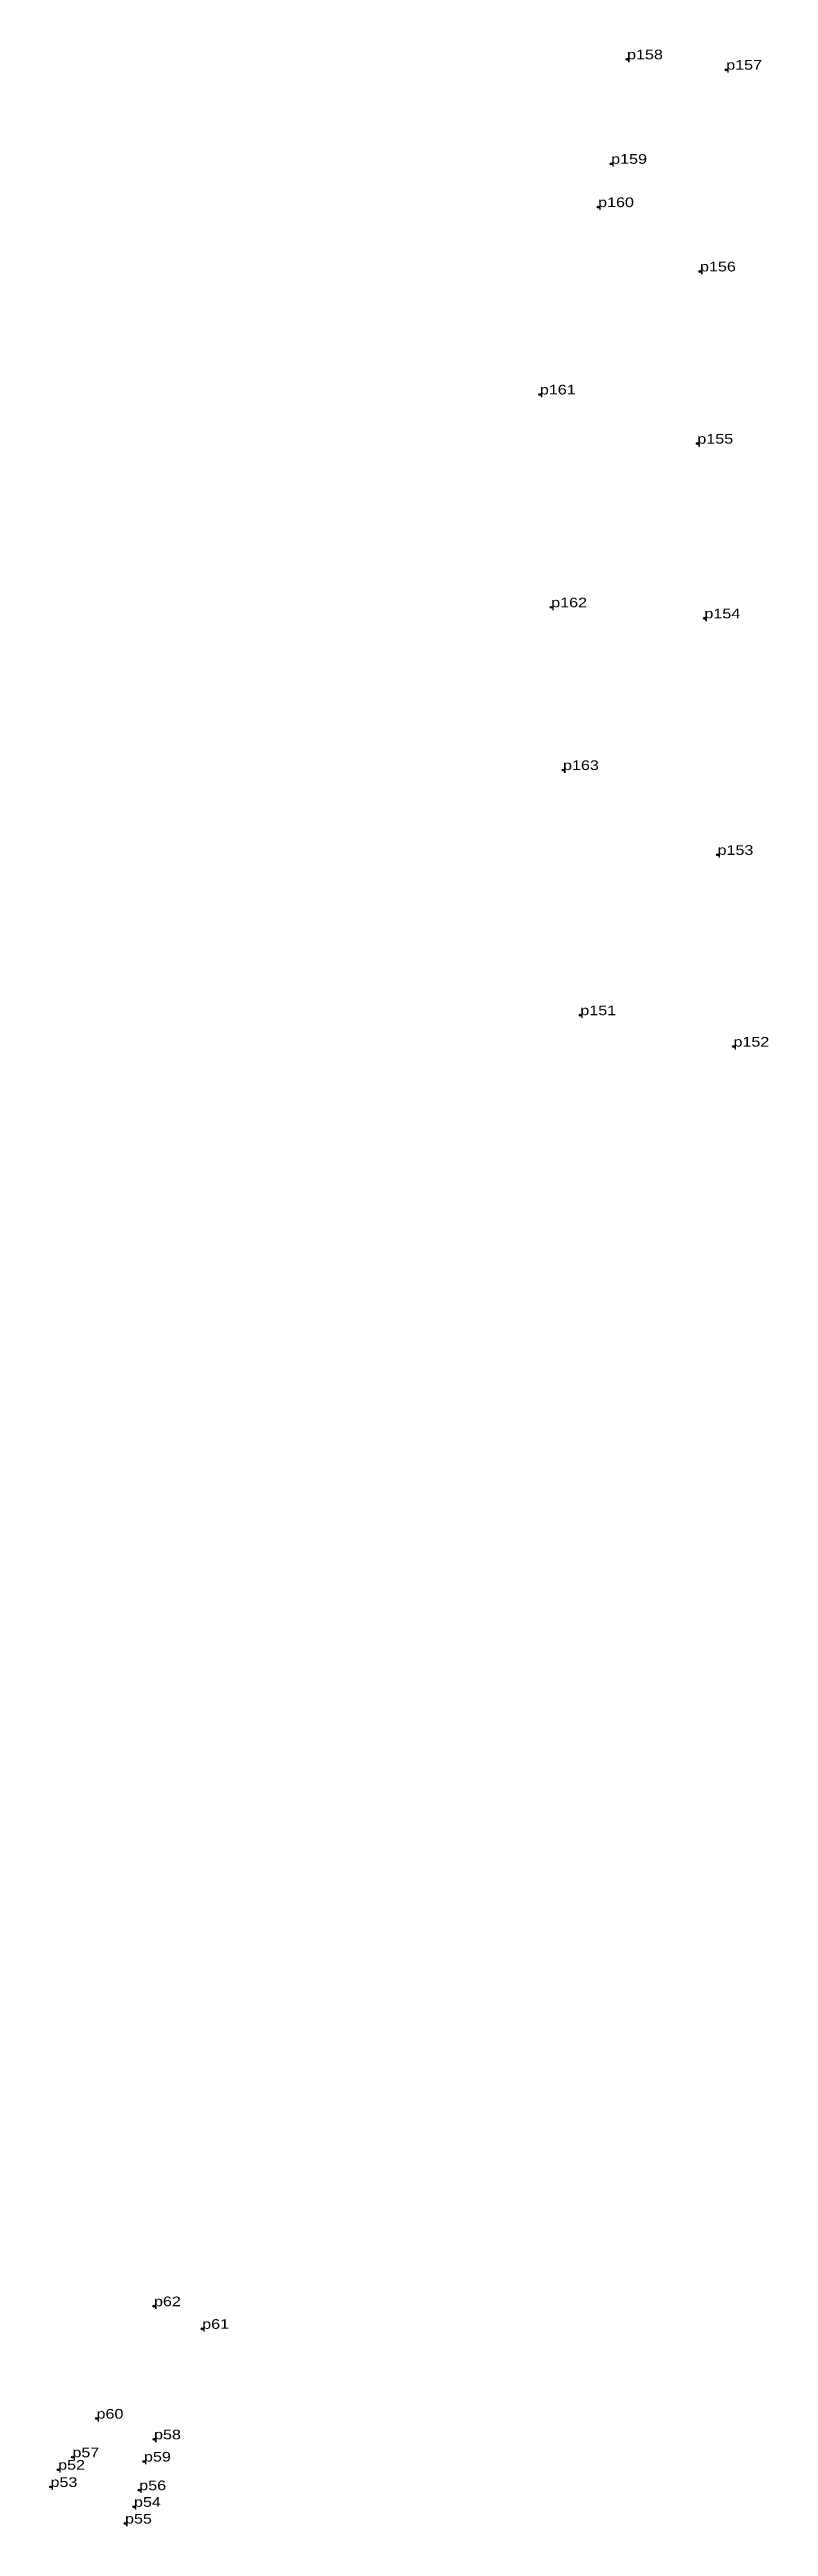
# Model space of a CAD drawing. Header units: metres. Extents: x 535834 to 552096, y 1839994 to 1851656.
# Drawn here: x 540745.4 to 540879.8, y 1850230.9 to 1850693.5 of the extents above; entities that cross this region are included whole.
import ezdxf

# ---------------------------------------------------------------- set-up
doc = ezdxf.new("R2010")
doc.units = ezdxf.units.M
doc.header["$LTSCALE"] = 0.72
doc.header["$PDMODE"] = 32
doc.header["$PDSIZE"] = 0.36
doc.layers.add('12', color=7, linetype='Continuous')
doc.layers.add('7', color=7, linetype='Continuous')

msp = doc.modelspace()

# ---------------------------------------------------------------- texts
at = {"layer": '12', "width": 1.25}
for s, p in [('p158', (540853.35, 1850691.7)), ('p157', (540871.87, 1850689.76)), ('p159', (540850.38, 1850672.19)), ('p160', (540847.94, 1850664.1)), ('p156', (540866.98, 1850652.09)), ('p161', (540837.06, 1850629.11)), ('p155', (540866.48, 1850619.93)), ('p162', (540839.18, 1850589.36)), ('p154', (540867.8, 1850587.3)), ('p163', (540841.39, 1850558.97)), ('p153', (540870.26, 1850543.13)), ('p151', (540844.62, 1850513.19)), ('p152', (540873.23, 1850507.32)), ('p62', (540764.97, 1850272.08)), ('p61', (540773.97, 1850267.86)), ('p60', (540754.23, 1850251.09)), ('p57', (540749.73, 1850243.88)), ('p58', (540764.98, 1850247.22)), ('p52', (540747.06, 1850241.55)), ('p59', (540763.1, 1850243.07)), ('p53', (540745.63, 1850238.32)), ('p54', (540761.23, 1850234.62)), ('p56', (540762.21, 1850237.72)), ('p55', (540759.56, 1850231.49))]:
    msp.add_text(s, height=1.8, dxfattribs=at).set_placement(p)

# ---------------------------------------------------------------- linework, layer by layer
at = {"layer": '7'}
for p in [(540853.35, 1850691.7), (540871.87, 1850689.76), (540850.38, 1850672.19), (540847.94, 1850664.1), (540866.98, 1850652.09), (540837.06, 1850629.11), (540866.48, 1850619.93), (540839.18, 1850589.36), (540867.8, 1850587.3), (540841.39, 1850558.97), (540870.26, 1850543.13), (540844.62, 1850513.19), (540873.23, 1850507.32), (540764.97, 1850272.08), (540773.97, 1850267.86), (540754.23, 1850251.09), (540764.98, 1850247.22), (540747.06, 1850241.55), (540749.73, 1850243.88), (540763.1, 1850243.07), (540745.63, 1850238.32), (540762.21, 1850237.72), (540759.56, 1850231.49), (540761.23, 1850234.62)]:
    msp.add_point(p, dxfattribs=at)

msp.set_redraw_order([(e.dxf.handle, doc.entitydb.next_handle()) for e in msp.query("TEXT MTEXT ATTDEF DIMENSION ARC_DIMENSION")])  # texts and dimensions are drawn at this point

doc.saveas('drawing.dxf')
